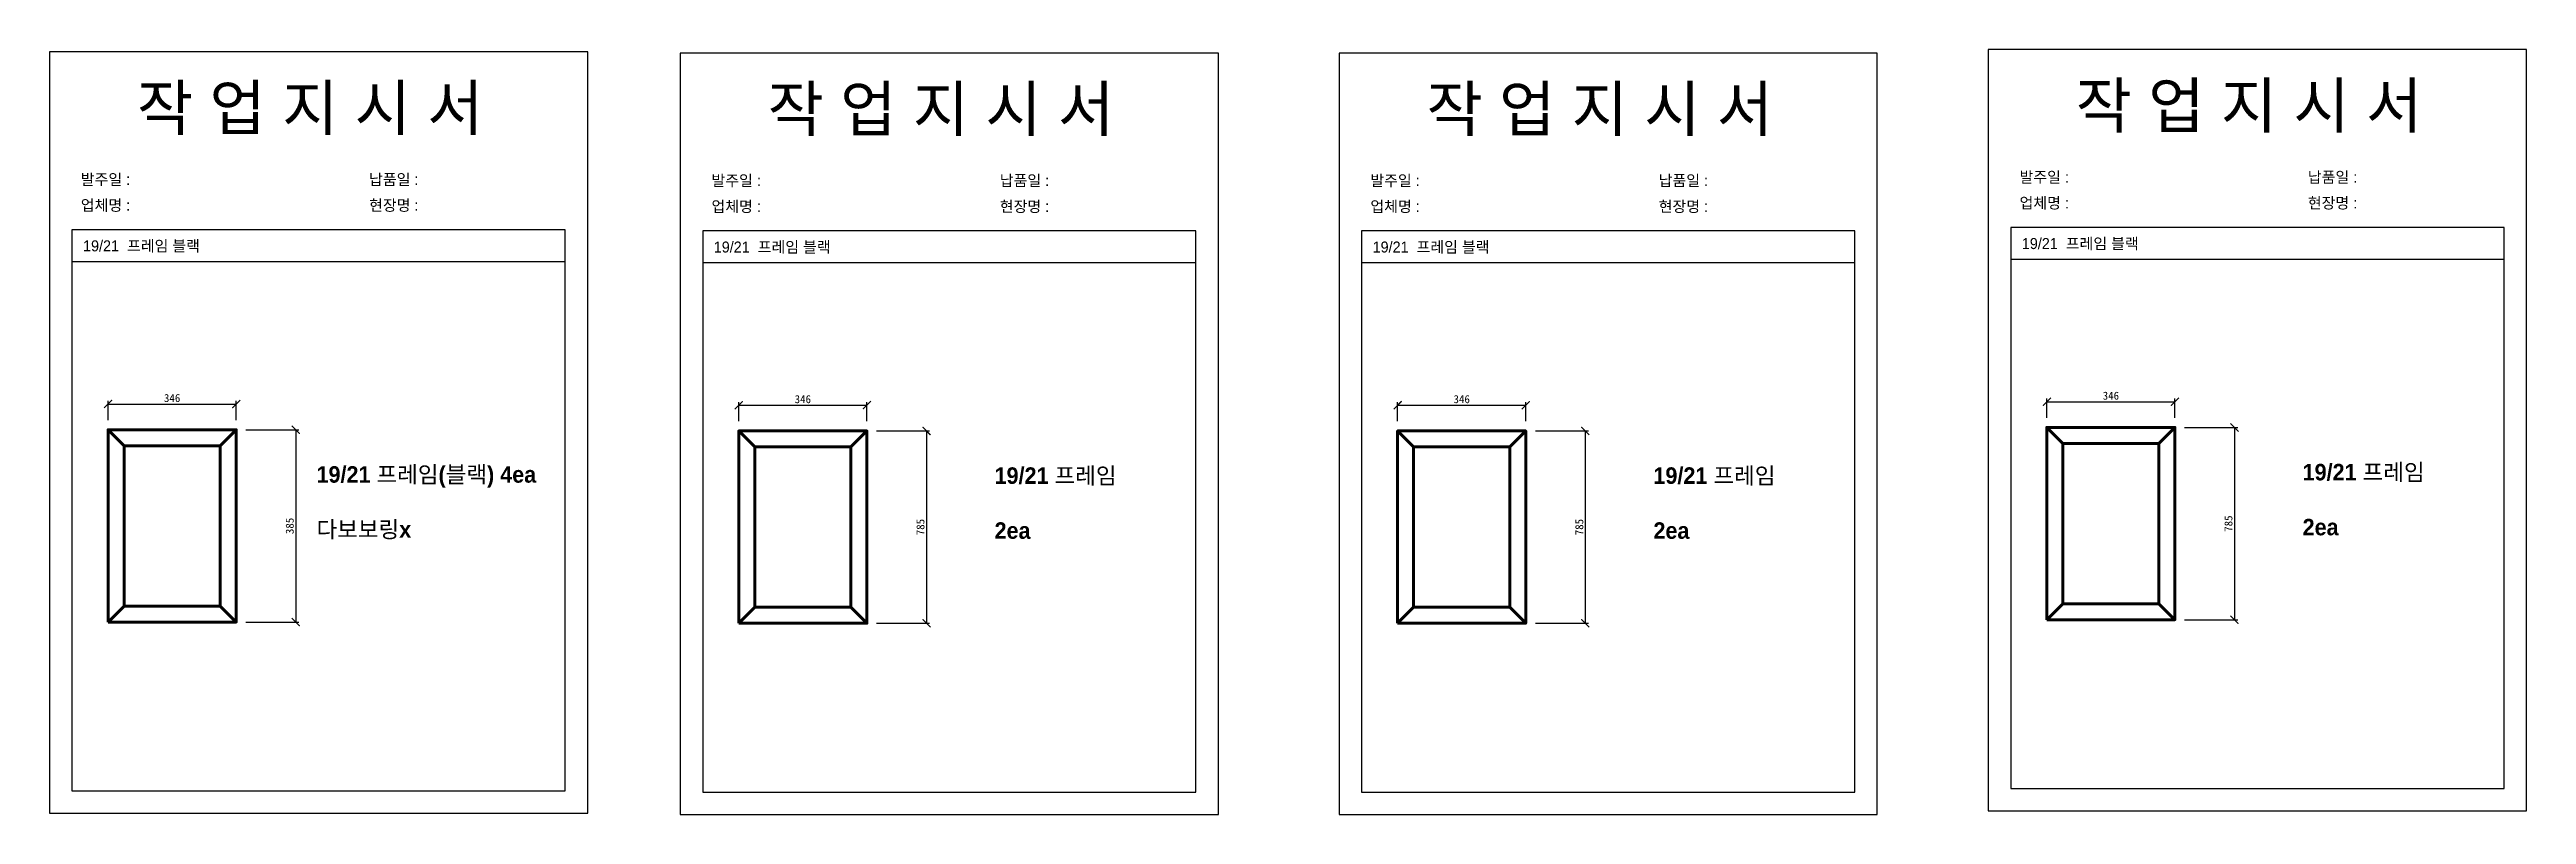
# Model space of a CAD drawing. Header units: millimetres. Extents: x -44117 to 256353, y -2095463 to 65325.
# Drawn here: x 37623 to 45356, y 24992 to 27378 of the extents above; entities that cross this region are included whole.
import ezdxf

# ---------------------------------------------------------------- set-up
doc = ezdxf.new("R2010")
doc.units = ezdxf.units.MM
doc.header["$LTSCALE"] = 10
doc.layers.add('Layer1', color=7, linetype='Continuous', lineweight=70)
doc.dimstyles.new('ISO-25', dxfattribs={"dimtxt": 2.5, "dimasz": 2.5, "dimexe": 1, "dimexo": 1, "dimtad": 1, "dimtxsty": 'Standard', "dimblk": 'ARCHTICK', "dimcen": 2.5, "dimadec": 0, "dimazin": 0, "dimtfac": 1, "dimtmove": 0, "dimatfit": 3, "dimfxl": 0, "dimarcsym": 0})

msp = doc.modelspace()

# ---------------------------------------------------------------- texts
at = {"attachment_point": 1}
for s, heights, insert, char_height in [('{\\fGulim|b0|i0|c129|p50;작 업 지 시 서}', [-155.84554], (37896.09838, 27267.03625), 140), ('{\\fGulim|b0|i0|c129|p50;작 업 지 시 서}', [-155.84554], (39864.99115, 27263.43233), 140), ('{\\fGulim|b0|i0|c129|p50;작 업 지 시 서}', [-155.84554], (41921.79358, 27263.43233), 140), ('{\\fGulim|b0|i0|c129|p50;작 업 지 시 서}', [-155.84554], (43948.38313, 27274.24448), 140), ('{\\fGulim|b0|i0|c129|p50;발주일 :}', [-38.18216], (37720.88903, 26990.31583), 34.3), ('{\\fGulim|b0|i0|c129|p50;납품일 :}', [-37.67976], (38620.86701, 26990.31583), 34.3), ('{\\fGulim|b0|i0|c129|p50;발주일 :}', [-38.18216], (39689.78179, 26986.71191), 34.3), ('{\\fGulim|b0|i0|c129|p50;납품일 :}', [-37.67976], (40589.75977, 26986.71191), 34.3), ('{\\fGulim|b0|i0|c129|p50;발주일 :}', [-38.18216], (41746.58422, 26986.71191), 34.3), ('{\\fGulim|b0|i0|c129|p50;납품일 :}', [-37.67976], (42646.5622, 26986.71191), 34.3), ('{\\fGulim|b0|i0|c129|p50;발주일 :}', [-38.18216], (43773.17377, 26997.52406), 34.3), ('{\\fGulim|b0|i0|c129|p50;납품일 :}', [-37.67976], (44673.15175, 26997.52406), 34.3), ('{\\fGulim|b0|i0|c129|p50;업체명 : }', [-38.2735], (37720.88903, 26909.65965), 34.3), ('{\\fGulim|b0|i0|c129|p50;현장명 : }', [-38.2735], (38620.86701, 26909.65965), 34.3), ('{\\fGulim|b0|i0|c129|p50;업체명 : }', [-38.2735], (39689.78179, 26906.05574), 34.3), ('{\\fGulim|b0|i0|c129|p50;현장명 : }', [-38.2735], (40589.75977, 26906.05574), 34.3), ('{\\fGulim|b0|i0|c129|p50;업체명 : }', [-38.2735], (41746.58422, 26906.05574), 34.3), ('{\\fGulim|b0|i0|c129|p50;현장명 : }', [-38.2735], (42646.5622, 26906.05574), 34.3), ('{\\fGulim|b0|i0|c129|p50;업체명 : }', [-38.2735], (43773.17377, 26916.86788), 34.3), ('{\\fGulim|b0|i0|c129|p50;현장명 : }', [-38.2735], (44673.15175, 26916.86788), 34.3), ('{\\fGulim|b0|i0|c129|p50;19/21  프레임 블랙}', [-41.60759], (37727.93123, 26782.99355), 34.3), ('{\\fGulim|b0|i0|c129|p50;19/21  프레임 블랙}', [-41.60759], (39696.82399, 26779.38964), 34.3), ('{\\fGulim|b0|i0|c129|p50;19/21  프레임 블랙}', [-41.60759], (41753.62642, 26779.38964), 34.3), ('{\\fGulim|b0|i0|c129|p50;19/21  프레임 블랙}', [-41.60759], (43780.21597, 26790.20178), 34.3), ('{\\fGulim|b1|i0|c129|p50;19/21 프레임(블랙) 4ea\\P\\P다보보링x}', [-234.65556], (38456.74792, 26078.29549), 51.45), ('{\\fGulim|b1|i0|c129|p50;19/21 프레임\\P\\P2ea}', [-229.00694], (40573.44099, 26074.69158), 51.45), ('{\\fGulim|b1|i0|c129|p50;19/21 프레임\\P\\P2ea}', [-229.00694], (42630.24342, 26074.69158), 51.45), ('{\\fGulim|b1|i0|c129|p50;19/21 프레임\\P\\P2ea}', [-229.00694], (44656.83297, 26085.50373), 51.45)]:
    msp.add_mtext_dynamic_manual_height_columns(s, width=3307.3198183, gutter_width=12.5, heights=heights, dxfattribs=dict(at, insert=insert, char_height=char_height))

# ---------------------------------------------------------------- blocks, each defined once
blk = doc.blocks.new('_ArchTick')
at = {"color": 0, "linetype": 'ByBlock', "const_width": 0.15}
blk.add_lwpolyline([(-0.5, -0.5), (0.5, 0.5)], dxfattribs=at)
blk = doc.blocks.new('*D1536')
at = {"color": 0, "lineweight": -2}
for p, q in [((37806, 26221.9), (37806, 26282.2)), ((37806, 26272.2), (38206, 26272.2)), ((38206, 26221.9), (38206, 26282.2))]:
    blk.add_line(p, q, dxfattribs=at)
at = {"layer": 'Defpoints', "color": 0}
for p in [(38206, 26272.2), (37806, 26191.9), (38206, 26191.9)]:
    blk.add_point(p, dxfattribs=at)
at = {"color": 0, "lineweight": -2, "xscale": 25, "yscale": 25, "zscale": 25, "rotation": 180}
blk.add_blockref('_ArchTick', (37806, 26272.2), dxfattribs=at)
at = {"color": 0, "lineweight": -2, "xscale": 25, "yscale": 25, "zscale": 25}
blk.add_blockref('_ArchTick', (38206, 26272.2), dxfattribs=at)
at = {"color": 0, "insert": (38006, 26290.9), "char_height": 25, "attachment_point": 5}
blk.add_mtext('346', dxfattribs=at)
blk = doc.blocks.new('*D1535')
at = {"color": 0, "lineweight": -2}
for p, q in [((38236, 26191.9), (38401.9, 26191.9)), ((38391.9, 26191.9), (38391.9, 25591.9)), ((38236, 25591.9), (38401.9, 25591.9))]:
    blk.add_line(p, q, dxfattribs=at)
at = {"layer": 'Defpoints', "color": 0}
for p in [(38206, 26191.9), (38206, 25591.9), (38391.9, 25591.9)]:
    blk.add_point(p, dxfattribs=at)
at = {"color": 0, "lineweight": -2, "xscale": 25, "yscale": 25, "zscale": 25}
for p, rotation in [((38391.9, 26191.9), 90), ((38391.9, 25591.9), 270)]:
    blk.add_blockref('_ArchTick', p, dxfattribs=dict(at, rotation=rotation))
at = {"color": 0, "insert": (38373.2, 25891.9), "char_height": 25, "attachment_point": 5, "rotation": 90}
blk.add_mtext('385', dxfattribs=at)
blk = doc.blocks.new('*D1538')
at = {"color": 0, "lineweight": -2}
for p, q in [((39774.9, 26218.3), (39774.9, 26278.6)), ((39774.9, 26268.6), (40174.9, 26268.6)), ((40174.9, 26218.3), (40174.9, 26278.6))]:
    blk.add_line(p, q, dxfattribs=at)
at = {"layer": 'Defpoints', "color": 0}
for p in [(40174.9, 26268.6), (39774.9, 26188.3), (40174.9, 26188.3)]:
    blk.add_point(p, dxfattribs=at)
at = {"color": 0, "lineweight": -2, "xscale": 25, "yscale": 25, "zscale": 25, "rotation": 180}
blk.add_blockref('_ArchTick', (39774.9, 26268.6), dxfattribs=at)
at = {"color": 0, "lineweight": -2, "xscale": 25, "yscale": 25, "zscale": 25}
blk.add_blockref('_ArchTick', (40174.9, 26268.6), dxfattribs=at)
at = {"color": 0, "insert": (39974.9, 26287.3), "char_height": 25, "attachment_point": 5}
blk.add_mtext('346', dxfattribs=at)
blk = doc.blocks.new('*D1537')
at = {"color": 0, "lineweight": -2}
for p, q in [((40204.9, 26188.3), (40370.8, 26188.3)), ((40360.8, 26188.3), (40360.8, 25588.3)), ((40204.9, 25588.3), (40370.8, 25588.3))]:
    blk.add_line(p, q, dxfattribs=at)
at = {"layer": 'Defpoints', "color": 0}
for p in [(40174.9, 26188.3), (40174.9, 25588.3), (40360.8, 25588.3)]:
    blk.add_point(p, dxfattribs=at)
at = {"color": 0, "lineweight": -2, "xscale": 25, "yscale": 25, "zscale": 25}
for p, rotation in [((40360.8, 26188.3), 90), ((40360.8, 25588.3), 270)]:
    blk.add_blockref('_ArchTick', p, dxfattribs=dict(at, rotation=rotation))
at = {"color": 0, "insert": (40342.1, 25888.3), "char_height": 25, "attachment_point": 5, "rotation": 90}
blk.add_mtext('785', dxfattribs=at)
blk = doc.blocks.new('*D1540')
at = {"color": 0, "lineweight": -2}
for p, q in [((41831.7, 26218.3), (41831.7, 26278.6)), ((41831.7, 26268.6), (42231.7, 26268.6)), ((42231.7, 26218.3), (42231.7, 26278.6))]:
    blk.add_line(p, q, dxfattribs=at)
at = {"layer": 'Defpoints', "color": 0}
for p in [(42231.7, 26268.6), (41831.7, 26188.3), (42231.7, 26188.3)]:
    blk.add_point(p, dxfattribs=at)
at = {"color": 0, "lineweight": -2, "xscale": 25, "yscale": 25, "zscale": 25, "rotation": 180}
blk.add_blockref('_ArchTick', (41831.7, 26268.6), dxfattribs=at)
at = {"color": 0, "lineweight": -2, "xscale": 25, "yscale": 25, "zscale": 25}
blk.add_blockref('_ArchTick', (42231.7, 26268.6), dxfattribs=at)
at = {"color": 0, "insert": (42031.7, 26287.3), "char_height": 25, "attachment_point": 5}
blk.add_mtext('346', dxfattribs=at)
blk = doc.blocks.new('*D1539')
at = {"color": 0, "lineweight": -2}
for p, q in [((42261.7, 26188.3), (42427.6, 26188.3)), ((42417.6, 26188.3), (42417.6, 25588.3)), ((42261.7, 25588.3), (42427.6, 25588.3))]:
    blk.add_line(p, q, dxfattribs=at)
at = {"layer": 'Defpoints', "color": 0}
for p in [(42231.7, 26188.3), (42231.7, 25588.3), (42417.6, 25588.3)]:
    blk.add_point(p, dxfattribs=at)
at = {"color": 0, "lineweight": -2, "xscale": 25, "yscale": 25, "zscale": 25}
for p, rotation in [((42417.6, 26188.3), 90), ((42417.6, 25588.3), 270)]:
    blk.add_blockref('_ArchTick', p, dxfattribs=dict(at, rotation=rotation))
at = {"color": 0, "insert": (42398.9, 25888.3), "char_height": 25, "attachment_point": 5, "rotation": 90}
blk.add_mtext('785', dxfattribs=at)
blk = doc.blocks.new('*D1542')
at = {"color": 0, "lineweight": -2}
for p, q in [((43858.3, 26229.1), (43858.3, 26289.4)), ((43858.3, 26279.4), (44258.3, 26279.4)), ((44258.3, 26229.1), (44258.3, 26289.4))]:
    blk.add_line(p, q, dxfattribs=at)
at = {"layer": 'Defpoints', "color": 0}
for p in [(44258.3, 26279.4), (43858.3, 26199.1), (44258.3, 26199.1)]:
    blk.add_point(p, dxfattribs=at)
at = {"color": 0, "lineweight": -2, "xscale": 25, "yscale": 25, "zscale": 25, "rotation": 180}
blk.add_blockref('_ArchTick', (43858.3, 26279.4), dxfattribs=at)
at = {"color": 0, "lineweight": -2, "xscale": 25, "yscale": 25, "zscale": 25}
blk.add_blockref('_ArchTick', (44258.3, 26279.4), dxfattribs=at)
at = {"color": 0, "insert": (44058.3, 26298.1), "char_height": 25, "attachment_point": 5}
blk.add_mtext('346', dxfattribs=at)
blk = doc.blocks.new('*D1541')
at = {"color": 0, "lineweight": -2}
for p, q in [((44288.3, 26199.1), (44454.2, 26199.1)), ((44444.2, 26199.1), (44444.2, 25599.1)), ((44288.3, 25599.1), (44454.2, 25599.1))]:
    blk.add_line(p, q, dxfattribs=at)
at = {"layer": 'Defpoints', "color": 0}
for p in [(44258.3, 26199.1), (44258.3, 25599.1), (44444.2, 25599.1)]:
    blk.add_point(p, dxfattribs=at)
at = {"color": 0, "lineweight": -2, "xscale": 25, "yscale": 25, "zscale": 25}
for p, rotation in [((44444.2, 26199.1), 90), ((44444.2, 25599.1), 270)]:
    blk.add_blockref('_ArchTick', p, dxfattribs=dict(at, rotation=rotation))
at = {"color": 0, "insert": (44425.4, 25899.1), "char_height": 25, "attachment_point": 5, "rotation": 90}
blk.add_mtext('785', dxfattribs=at)

# ---------------------------------------------------------------- dimensions: what is measured, and where the dimension line sits
for base, p1, p2, picture, middle in [((38205.9936, 26272.17103), (37805.9936, 26191.91123), (38205.9936, 26191.91123), '*D1536', (38005.9936, 26290.92103)), ((40174.88637, 26268.56712), (39774.88637, 26188.30732), (40174.88637, 26188.30732), '*D1538', (39974.88637, 26287.31712)), ((42231.6888, 26268.56712), (41831.6888, 26188.30732), (42231.6888, 26188.30732), '*D1540', (42031.6888, 26287.31712)), ((44258.27835, 26279.37927), (43858.27835, 26199.11947), (44258.27835, 26199.11947), '*D1542', (44058.27835, 26298.12927))]:
    dim = msp.add_linear_dim(base=base, p1=p1, p2=p2, text='346', dimstyle='ISO-25', override={"dimscale": 10, "dimexo": 3})
    dim.commit()
    dim.dimension.update_dxf_attribs({"geometry": picture, "text_midpoint": middle})
for base, p1, p2, text, picture, middle in [((44444.19834, 25599.11947), (44258.27835, 26199.11947), (44258.27835, 25599.11947), '785', '*D1541', (44425.44834, 25899.11947)), ((38391.9136, 25591.91123), (38205.9936, 26191.91123), (38205.9936, 25591.91123), '385', '*D1535', (38373.1636, 25891.91123)), ((40360.80636, 25588.30732), (40174.88637, 26188.30732), (40174.88637, 25588.30732), '785', '*D1537', (40342.05636, 25888.30732)), ((42417.60879, 25588.30732), (42231.6888, 26188.30732), (42231.6888, 25588.30732), '785', '*D1539', (42398.85879, 25888.30732))]:
    dim = msp.add_linear_dim(base=base, p1=p1, p2=p2, angle=90, text=text, dimstyle='ISO-25', override={"dimscale": 10, "dimexo": 3})
    dim.commit()
    dim.dimension.update_dxf_attribs({"geometry": picture, "text_midpoint": middle})

# ---------------------------------------------------------------- linework, layer by layer
for p, q in [((39233.29178, 26816.02904), (37693.29178, 26816.02904)), ((41202.18454, 26812.42512), (39662.18454, 26812.42512)), ((43258.98697, 26812.42512), (41718.98697, 26812.42512)), ((45285.57652, 26823.23727), (43745.57652, 26823.23727)), ((39233.29178, 26716.02904), (37693.29178, 26716.02904)), ((41202.18454, 26712.42512), (39662.18454, 26712.42512)), ((43258.98697, 26712.42512), (41718.98697, 26712.42512)), ((45285.57652, 26723.23727), (43745.57652, 26723.23727))]:
    msp.add_line(p, q)
for points in [[(43675.57652, 25002.40699), (45355.57652, 25002.40699), (45355.57652, 27378.40699), (43675.57652, 27378.40699)], [(37623.29178, 24995.19876), (39303.29178, 24995.19876), (39303.29178, 27371.19876), (37623.29178, 27371.19876)], [(39592.18454, 24991.59485), (41272.18454, 24991.59485), (41272.18454, 27367.59485), (39592.18454, 27367.59485)], [(41648.98697, 24991.59485), (43328.98697, 24991.59485), (43328.98697, 27367.59485), (41648.98697, 27367.59485)]]:
    msp.add_lwpolyline(points, close=True)
for points in [[(37693.29178, 26816.02904), (37693.29178, 25065.19876), (39233.29178, 25065.19876), (39233.29178, 26816.02904)], [(39662.18454, 26812.42512), (39662.18454, 25061.59485), (41202.18454, 25061.59485), (41202.18454, 26812.42512)], [(41718.98697, 26812.42512), (41718.98697, 25061.59485), (43258.98697, 25061.59485), (43258.98697, 26812.42512)], [(43745.57652, 26823.23727), (43745.57652, 25072.40699), (45285.57652, 25072.40699), (45285.57652, 26823.23727)]]:
    msp.add_lwpolyline(points)
at = {"layer": 'Layer1'}
for p, q in [((37855.9936, 26141.91123), (37805.9936, 26191.91123)), ((38155.9936, 26141.91123), (38205.9936, 26191.91123)), ((39824.88637, 26138.30732), (39774.88637, 26188.30732)), ((40124.88637, 26138.30732), (40174.88637, 26188.30732)), ((41881.6888, 26138.30732), (41831.6888, 26188.30732)), ((42181.6888, 26138.30732), (42231.6888, 26188.30732)), ((43908.27835, 26149.11947), (43858.27835, 26199.11947)), ((44208.27835, 26149.11947), (44258.27835, 26199.11947)), ((37855.9936, 25641.91123), (37805.9936, 25591.91123)), ((38205.9936, 25591.91123), (38155.9936, 25641.91123)), ((39824.88637, 25638.30732), (39774.88637, 25588.30732)), ((40174.88637, 25588.30732), (40124.88637, 25638.30732)), ((41881.6888, 25638.30732), (41831.6888, 25588.30732)), ((42231.6888, 25588.30732), (42181.6888, 25638.30732)), ((43908.27835, 25649.11947), (43858.27835, 25599.11947)), ((44258.27835, 25599.11947), (44208.27835, 25649.11947))]:
    msp.add_line(p, q, dxfattribs=at)
for points in [[(37805.9936, 25591.91123), (38205.9936, 25591.91123), (38205.9936, 26191.91123), (37805.9936, 26191.91123)], [(37855.9936, 25641.91123), (38155.9936, 25641.91123), (38155.9936, 26141.91123), (37855.9936, 26141.91123)], [(39774.88637, 25588.30732), (40174.88637, 25588.30732), (40174.88637, 26188.30732), (39774.88637, 26188.30732)], [(39824.88637, 25638.30732), (40124.88637, 25638.30732), (40124.88637, 26138.30732), (39824.88637, 26138.30732)], [(41831.6888, 25588.30732), (42231.6888, 25588.30732), (42231.6888, 26188.30732), (41831.6888, 26188.30732)], [(41881.6888, 25638.30732), (42181.6888, 25638.30732), (42181.6888, 26138.30732), (41881.6888, 26138.30732)], [(43858.27835, 25599.11947), (44258.27835, 25599.11947), (44258.27835, 26199.11947), (43858.27835, 26199.11947)], [(43908.27835, 25649.11947), (44208.27835, 25649.11947), (44208.27835, 26149.11947), (43908.27835, 26149.11947)]]:
    msp.add_lwpolyline(points, close=True, dxfattribs=at)

msp.set_redraw_order([(e.dxf.handle, doc.entitydb.next_handle()) for e in msp.query("TEXT MTEXT ATTDEF DIMENSION ARC_DIMENSION")])  # texts and dimensions are drawn at this point

doc.saveas('drawing.dxf')
